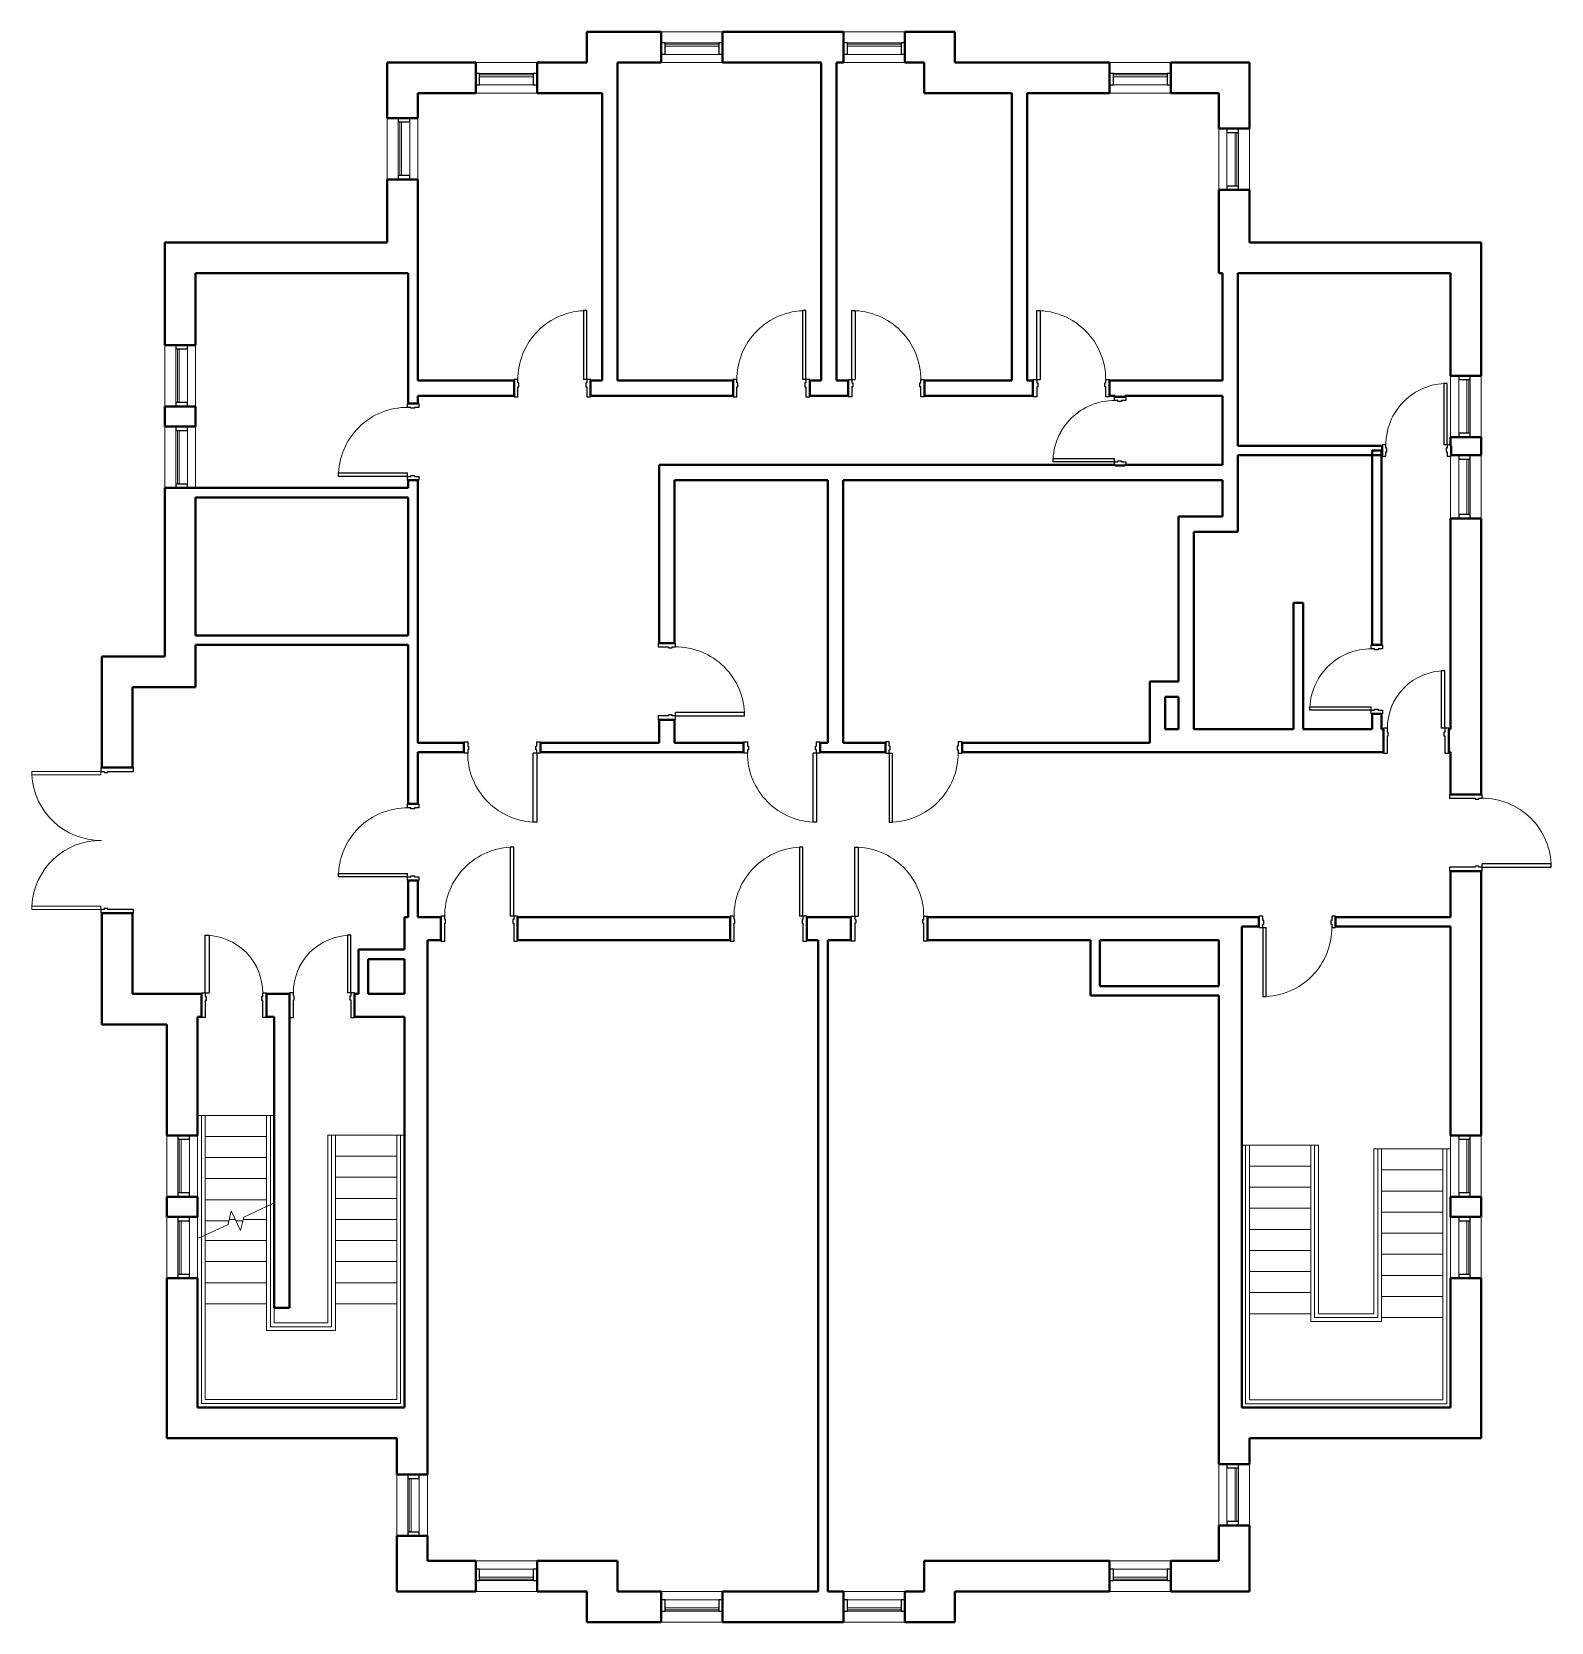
# Model space of a CAD drawing. Header units: inches. Extents: x 307 to 1100, y 44 to 874.
import ezdxf

# ---------------------------------------------------------------- set-up
doc = ezdxf.new("R2010")
doc.units = ezdxf.units.IN
doc.header["$MEASUREMENT"] = 0
for name, color, linetype, lineweight in [('A-DOOR', 31, 'Continuous', 15), ('A-DOOR-FRAM', 31, 'Continuous', 25), ('A-FLOR-HRAL', 11, 'Continuous', 9), ('A-GLAZ-CURT', 52, 'Continuous', 9), ('A-GLAZ-CWMG', 51, 'Continuous', 9), ('A-WALL', 113, 'Continuous', 15), ('I-WALL', 2, 'Continuous', 15), ('S-STRS', 31, 'Continuous', 9), ('S-STRS-MBND', 31, 'Continuous', 9)]:
    doc.layers.add(name, color=color, linetype=linetype, lineweight=lineweight)

# ---------------------------------------------------------------- blocks, each defined once
blk = doc.blocks.new('Door-Single_CE_ - HM Door-2_ HM Frame-5271134-LEVEL 1 Map Export')
at = {"layer": 'A-DOOR'}
for p, q in [((14.25, -35), (14.25, -3)), ((14.25, -3), (16, -3)), ((16, -3), (16, -35)), ((16, -35), (14.25, -35))]:
    blk.add_line(p, q, dxfattribs=at)
at = {"layer": 'A-DOOR', "lineweight": 25}
for p, q in [((14.25, -35), (14.25, -3)), ((16, -3), (14.25, -3)), ((16, -3), (16, -35)), ((16, -35), (14.25, -35))]:
    blk.add_line(p, q, dxfattribs=at)
at = {"layer": 'A-DOOR', "lineweight": 9}
for start in [179.46967, 179.46967, 179.5, 179.5]:
    blk.add_arc((16, -3), 32, start, 270, dxfattribs=at)
at = {"layer": 'A-DOOR-FRAM'}
for p, q in [((-18, 3), (-16, 3)), ((-18, -3), (-18, 3)), ((-16, 3), (-16, 0.75)), ((-16, 0.75), (-15.5, 0.75)), ((-15.5, 0.75), (-15.5, -1.25)), ((15.5, 0.75), (16, 0.75)), ((15.5, -1.25), (15.5, 0.75)), ((16, 3), (18, 3)), ((16, 0.75), (16, 3)), ((18, 3), (18, -3)), ((-16, -3), (-18, -3)), ((-16, -1.25), (-16, -3)), ((-15.5, -1.25), (-16, -1.25)), ((16, -1.25), (15.5, -1.25)), ((16, -3), (16, -1.25)), ((18, -3), (16, -3))]:
    blk.add_line(p, q, dxfattribs=at)
blk = doc.blocks.new('Door-Single_CE_ - HM Door-2_ HM Frame-5271136-LEVEL 1 Map Export')
at = {"layer": 'A-DOOR'}
for p, q in [((16, 35), (14.25, 35)), ((14.25, 35), (14.25, 3)), ((16, 3), (16, 35)), ((14.25, 3), (16, 3))]:
    blk.add_line(p, q, dxfattribs=at)
at = {"layer": 'A-DOOR', "lineweight": 25}
for p, q in [((16, 35), (14.25, 35)), ((14.25, 35), (14.25, 3)), ((16, 3), (16, 35)), ((16, 3), (14.25, 3))]:
    blk.add_line(p, q, dxfattribs=at)
at = {"layer": 'A-DOOR', "lineweight": 9}
for end in [180.5, 180.5, 180.53033, 180.53033]:
    blk.add_arc((16, 3), 32, 90, end, dxfattribs=at)
at = {"layer": 'A-DOOR-FRAM'}
for p, q in [((-16, 3), (-18, 3)), ((-18, 3), (-18, -3)), ((-16, 1.25), (-16, 3)), ((-15.5, 1.25), (-16, 1.25)), ((-15.5, -0.75), (-15.5, 1.25)), ((16, 1.25), (15.5, 1.25)), ((15.5, 1.25), (15.5, -0.75)), ((18, 3), (16, 3)), ((16, 3), (16, 1.25)), ((18, -3), (18, 3)), ((-18, -3), (-16, -3)), ((-16, -3), (-16, -0.75)), ((-16, -0.75), (-15.5, -0.75)), ((15.5, -0.75), (16, -0.75)), ((16, -0.75), (16, -3)), ((16, -3), (18, -3))]:
    blk.add_line(p, q, dxfattribs=at)
blk = doc.blocks.new('Door-Single_CE_ - HM Door-2_ HM Frame-5271140-LEVEL 1 Map Export')
at = {"layer": 'A-DOOR'}
for p, q in [((16.25, -40.5), (16.25, -4.5)), ((16.25, -4.5), (18, -4.5)), ((18, -4.5), (18, -40.5)), ((18, -40.5), (16.25, -40.5))]:
    blk.add_line(p, q, dxfattribs=at)
at = {"layer": 'A-DOOR', "lineweight": 25}
for p, q in [((16.25, -40.5), (16.25, -4.5)), ((18, -4.5), (16.25, -4.5)), ((18, -4.5), (18, -40.5)), ((18, -40.5), (16.25, -40.5))]:
    blk.add_line(p, q, dxfattribs=at)
at = {"layer": 'A-DOOR', "lineweight": 9}
blk.add_arc((18, -4.5), 36, 179.5, 270, dxfattribs=at)
blk.add_arc((18, -4.5), 36, 179.5, 270, dxfattribs=at)
blk.add_arc((18, -4.5), 36, 179.5, 270, dxfattribs=at)
blk.add_arc((18, -4.5), 36, 179.5, 270, dxfattribs=at)
at = {"layer": 'A-DOOR-FRAM'}
for p, q in [((-20, 4.5), (-18, 4.5)), ((-20, -4.5), (-20, 4.5)), ((-18, 4.5), (-18, -0.75)), ((18, 4.5), (20, 4.5)), ((18, -0.75), (18, 4.5)), ((20, 4.5), (20, -4.5)), ((-18, -4.5), (-20, -4.5)), ((-18, -0.75), (-17.5, -0.75)), ((-18, -2.75), (-18, -4.5)), ((-17.5, -2.75), (-18, -2.75)), ((-17.5, -0.75), (-17.5, -2.75)), ((17.5, -0.75), (18, -0.75)), ((17.5, -2.75), (17.5, -0.75)), ((18, -2.75), (17.5, -2.75)), ((18, -4.5), (18, -2.75)), ((20, -4.5), (18, -4.5))]:
    blk.add_line(p, q, dxfattribs=at)
blk = doc.blocks.new('Door-Single_CE_ - HM Door-2_ HM Frame-5271132-LEVEL 1 Map Export')
at = {"layer": 'A-DOOR'}
for p, q in [((18, 39), (16.25, 39)), ((16.25, 39), (16.25, 3)), ((18, 3), (18, 39)), ((16.25, 3), (18, 3))]:
    blk.add_line(p, q, dxfattribs=at)
at = {"layer": 'A-DOOR', "lineweight": 25}
for p, q in [((18, 39), (16.25, 39)), ((16.25, 39), (16.25, 3)), ((18, 3), (18, 39)), ((18, 3), (16.25, 3))]:
    blk.add_line(p, q, dxfattribs=at)
at = {"layer": 'A-DOOR', "lineweight": 9}
blk.add_arc((18, 3), 36, 90, 180.5, dxfattribs=at)
blk.add_arc((18, 3), 36, 90, 180.5, dxfattribs=at)
blk.add_arc((18, 3), 36, 90, 180.5, dxfattribs=at)
blk.add_arc((18, 3), 36, 90, 180.5, dxfattribs=at)
at = {"layer": 'A-DOOR-FRAM'}
for p, q in [((-18, 3), (-20, 3)), ((-20, 3), (-20, -3)), ((-18, 1.25), (-18, 3)), ((-17.5, 1.25), (-18, 1.25)), ((-17.5, -0.75), (-17.5, 1.25)), ((18, 1.25), (17.5, 1.25)), ((17.5, 1.25), (17.5, -0.75)), ((20, 3), (18, 3)), ((18, 3), (18, 1.25)), ((20, -3), (20, 3)), ((-20, -3), (-18, -3)), ((-18, -3), (-18, -0.75)), ((-18, -0.75), (-17.5, -0.75)), ((17.5, -0.75), (18, -0.75)), ((18, -0.75), (18, -3)), ((18, -3), (20, -3))]:
    blk.add_line(p, q, dxfattribs=at)
blk = doc.blocks.new('Door-Single_CE_ - HM Door-2_ HM Frame-5271130-LEVEL 1 Map Export')
at = {"layer": 'A-DOOR'}
for p, q in [((16.25, -39), (16.25, -3)), ((16.25, -3), (18, -3)), ((18, -3), (18, -39)), ((18, -39), (16.25, -39))]:
    blk.add_line(p, q, dxfattribs=at)
at = {"layer": 'A-DOOR', "lineweight": 25}
for p, q in [((16.25, -39), (16.25, -3)), ((18, -3), (16.25, -3)), ((18, -3), (18, -39)), ((18, -39), (16.25, -39))]:
    blk.add_line(p, q, dxfattribs=at)
at = {"layer": 'A-DOOR', "lineweight": 9}
blk.add_arc((18, -3), 36, 179.5, 270, dxfattribs=at)
blk.add_arc((18, -3), 36, 179.5, 270, dxfattribs=at)
blk.add_arc((18, -3), 36, 179.5, 270, dxfattribs=at)
blk.add_arc((18, -3), 36, 179.5, 270, dxfattribs=at)
at = {"layer": 'A-DOOR-FRAM'}
for p, q in [((-20, 3), (-18, 3)), ((-20, -3), (-20, 3)), ((-18, 3), (-18, 0.75)), ((-18, 0.75), (-17.5, 0.75)), ((-17.5, 0.75), (-17.5, -1.25)), ((17.5, 0.75), (18, 0.75)), ((17.5, -1.25), (17.5, 0.75)), ((18, 3), (20, 3)), ((18, 0.75), (18, 3)), ((20, 3), (20, -3)), ((-18, -3), (-20, -3)), ((-18, -1.25), (-18, -3)), ((-17.5, -1.25), (-18, -1.25)), ((18, -1.25), (17.5, -1.25)), ((18, -3), (18, -1.25)), ((20, -3), (18, -3))]:
    blk.add_line(p, q, dxfattribs=at)
blk = doc.blocks.new('Door-Single_CE_ - HM Door-2_ HM Frame-5271133-LEVEL 1 Map Export')
at = {"layer": 'A-DOOR'}
for p, q in [((18, 40.5), (16.25, 40.5)), ((16.25, 40.5), (16.25, 4.5)), ((18, 4.5), (18, 40.5)), ((16.25, 4.5), (18, 4.5))]:
    blk.add_line(p, q, dxfattribs=at)
at = {"layer": 'A-DOOR', "lineweight": 25}
for p, q in [((18, 40.5), (16.25, 40.5)), ((16.25, 40.5), (16.25, 4.5)), ((18, 4.5), (18, 40.5)), ((18, 4.5), (16.25, 4.5))]:
    blk.add_line(p, q, dxfattribs=at)
at = {"layer": 'A-DOOR', "lineweight": 9}
blk.add_arc((18, 4.5), 36, 90, 180.5, dxfattribs=at)
blk.add_arc((18, 4.5), 36, 90, 180.5, dxfattribs=at)
blk.add_arc((18, 4.5), 36, 90, 180.5, dxfattribs=at)
blk.add_arc((18, 4.5), 36, 90, 180.5, dxfattribs=at)
at = {"layer": 'A-DOOR-FRAM'}
for p, q in [((-18, 4.5), (-20, 4.5)), ((-20, 4.5), (-20, -4.5)), ((-18, 2.75), (-18, 4.5)), ((-17.5, 2.75), (-18, 2.75)), ((-18, -4.5), (-18, 0.75)), ((-18, 0.75), (-17.5, 0.75)), ((-17.5, 0.75), (-17.5, 2.75)), ((18, 2.75), (17.5, 2.75)), ((17.5, 2.75), (17.5, 0.75)), ((17.5, 0.75), (18, 0.75)), ((20, 4.5), (18, 4.5)), ((18, 4.5), (18, 2.75)), ((18, 0.75), (18, -4.5)), ((20, -4.5), (20, 4.5)), ((-20, -4.5), (-18, -4.5)), ((18, -4.5), (20, -4.5))]:
    blk.add_line(p, q, dxfattribs=at)
blk = doc.blocks.new('Door-Single_CE_ - HM Door-2_ HM Frame-5271138-LEVEL 1 Map Export')
at = {"layer": 'A-DOOR'}
for p, q in [((15, 36.5), (13.25, 36.5)), ((13.25, 36.5), (13.25, 6.5)), ((15, 6.5), (15, 36.5)), ((13.25, 6.5), (15, 6.5))]:
    blk.add_line(p, q, dxfattribs=at)
at = {"layer": 'A-DOOR', "lineweight": 25}
for p, q in [((15, 36.5), (13.25, 36.5)), ((13.25, 36.5), (13.25, 6.5)), ((15, 6.5), (15, 36.5)), ((15, 6.5), (13.25, 6.5))]:
    blk.add_line(p, q, dxfattribs=at)
at = {"layer": 'A-DOOR', "lineweight": 9}
for end in [180.5, 180.5, 180.54772, 180.54772]:
    blk.add_arc((15, 6.5), 30, 90, end, dxfattribs=at)
at = {"layer": 'A-DOOR-FRAM'}
for p, q in [((-15, 6.5), (-17, 6.5)), ((-17, 6.5), (-17, -6.5)), ((-15, 4.75), (-15, 6.5)), ((-14.5, 4.75), (-15, 4.75)), ((-15, -6.5), (-15, 2.75)), ((-15, 2.75), (-14.5, 2.75)), ((-14.5, 2.75), (-14.5, 4.75)), ((15, 4.75), (14.5, 4.75)), ((14.5, 4.75), (14.5, 2.75)), ((14.5, 2.75), (15, 2.75)), ((17, 6.5), (15, 6.5)), ((15, 6.5), (15, 4.75)), ((15, 2.75), (15, -6.5)), ((17, -6.5), (17, 6.5)), ((-17, -6.5), (-15, -6.5)), ((15, -6.5), (17, -6.5))]:
    blk.add_line(p, q, dxfattribs=at)
blk = doc.blocks.new('Door-Single_CE_ - HM Door-2_ HM Frame-5271131-LEVEL 1 Map Export')
at = {"layer": 'A-DOOR'}
for p, q in [((18, 44.5), (16.25, 44.5)), ((16.25, 44.5), (16.25, 8.5)), ((18, 8.5), (18, 44.5)), ((16.25, 8.5), (18, 8.5))]:
    blk.add_line(p, q, dxfattribs=at)
at = {"layer": 'A-DOOR', "lineweight": 25}
for p, q in [((18, 44.5), (16.25, 44.5)), ((16.25, 44.5), (16.25, 8.5)), ((18, 8.5), (18, 44.5)), ((18, 8.5), (16.25, 8.5))]:
    blk.add_line(p, q, dxfattribs=at)
at = {"layer": 'A-DOOR', "lineweight": 9}
blk.add_arc((18, 8.5), 36, 90, 180.5, dxfattribs=at)
blk.add_arc((18, 8.5), 36, 90, 180.5, dxfattribs=at)
blk.add_arc((18, 8.5), 36, 90, 180.5, dxfattribs=at)
blk.add_arc((18, 8.5), 36, 90, 180.5, dxfattribs=at)
at = {"layer": 'A-DOOR-FRAM'}
for p, q in [((-18, 8.5), (-20, 8.5)), ((-20, 8.5), (-20, -8.5)), ((-18, 6.75), (-18, 8.5)), ((20, 8.5), (18, 8.5)), ((18, 8.5), (18, 6.75)), ((20, -8.5), (20, 8.5)), ((-17.5, 6.75), (-18, 6.75)), ((-18, -8.5), (-18, 4.75)), ((-18, 4.75), (-17.5, 4.75)), ((-17.5, 4.75), (-17.5, 6.75)), ((18, 6.75), (17.5, 6.75)), ((17.5, 6.75), (17.5, 4.75)), ((17.5, 4.75), (18, 4.75)), ((18, 4.75), (18, -8.5)), ((-20, -8.5), (-18, -8.5)), ((18, -8.5), (20, -8.5))]:
    blk.add_line(p, q, dxfattribs=at)
blk = doc.blocks.new('Door-Double_CE_ - WD Door-2_ HM Frame-5162387-LEVEL 1 Map Export')
at = {"layer": 'A-DOOR'}
for p, q in [((-34.25, 44.5), (-36, 44.5)), ((-36, 44.5), (-36, 8.5)), ((-34.25, 8.5), (-34.25, 44.5)), ((36, 44.5), (34.25, 44.5)), ((34.25, 44.5), (34.25, 8.5)), ((36, 8.5), (36, 44.5)), ((-36, 8.5), (-34.25, 8.5)), ((34.25, 8.5), (36, 8.5))]:
    blk.add_line(p, q, dxfattribs=at)
at = {"layer": 'A-DOOR', "lineweight": 9}
for centre, start, end in [((-36, 8.5), 359.5, 87.20673), ((36, 8.5), 92.78435, 180.5)]:
    blk.add_arc(centre, 36, start, end, dxfattribs=at)
at = {"layer": 'A-DOOR-FRAM'}
for p, q in [((-36, 8.5), (-38, 8.5)), ((-38, 8.5), (-38, -8.5)), ((-36, 6.75), (-36, 8.5)), ((38, 8.5), (36, 8.5)), ((36, 8.5), (36, 6.75)), ((38, -8.5), (38, 8.5)), ((-35.5, 6.75), (-36, 6.75)), ((-36, -8.5), (-36, 4.75)), ((-36, 4.75), (-35.5, 4.75)), ((-35.5, 4.75), (-35.5, 6.75)), ((36, 6.75), (35.5, 6.75)), ((35.5, 6.75), (35.5, 4.75)), ((35.5, 4.75), (36, 4.75)), ((36, 4.75), (36, -8.5)), ((-38, -8.5), (-36, -8.5)), ((36, -8.5), (38, -8.5))]:
    blk.add_line(p, q, dxfattribs=at)
blk = doc.blocks.new('Railing - Railing-5168331-LEVEL 1 Map Export')
at = {"layer": 'A-FLOR-HRAL'}
for p, q in [((940.17, 293.34), (942.17, 293.34)), ((940.17, 293.34), (940.17, 205.34)), ((942.17, 293.34), (942.17, 205.34)), ((1043.17, 291.34), (1045.17, 291.34)), ((1043.17, 203.34), (1043.17, 291.34)), ((1045.17, 203.34), (1045.17, 291.34)), ((940.17, 205.34), (940.17, 158.34)), ((942.17, 205.34), (942.17, 160.34)), ((1043.17, 160.34), (1043.17, 203.34)), ((1045.17, 158.34), (1045.17, 203.34)), ((940.17, 158.34), (1045.17, 158.34)), ((942.17, 160.34), (1043.17, 160.34))]:
    blk.add_line(p, q, dxfattribs=at)
blk = doc.blocks.new('Railing - Railing-5168335-LEVEL 1 Map Export')
at = {"layer": 'A-FLOR-HRAL'}
for p, q in [((974.17, 293.34), (976.17, 293.34)), ((974.17, 293.34), (974.17, 205.34)), ((976.17, 293.34), (976.17, 205.34)), ((1009.17, 291.34), (1011.17, 291.34)), ((1009.17, 203.34), (1009.17, 291.34)), ((1011.17, 201.34), (1011.17, 291.34)), ((974.17, 205.34), (974.17, 201.34)), ((974.17, 201.34), (1011.17, 201.34)), ((976.17, 205.34), (976.17, 203.34)), ((976.17, 203.34), (1009.17, 203.34))]:
    blk.add_line(p, q, dxfattribs=at)
blk = doc.blocks.new('Door-Single_CE_ - WD Door-2_ HM Frame-5271113-LEVEL 1 Map Export')
at = {"layer": 'A-DOOR'}
for p, q in [((15, 36.5), (13, 36.5)), ((13, 36.5), (13, 6.5)), ((15, 6.5), (15, 36.5)), ((13, 6.5), (15, 6.5))]:
    blk.add_line(p, q, dxfattribs=at)
at = {"layer": 'A-DOOR', "lineweight": 25}
for p, q in [((15, 36.5), (13, 36.5)), ((13, 36.5), (13, 6.5)), ((15, 6.5), (15, 36.5)), ((15, 6.5), (13, 6.5))]:
    blk.add_line(p, q, dxfattribs=at)
at = {"layer": 'A-DOOR', "lineweight": 9}
for end in [180.5, 180.5, 180.54772, 180.54772]:
    blk.add_arc((15, 6.5), 30, 90, end, dxfattribs=at)
at = {"layer": 'A-DOOR-FRAM'}
for p, q in [((-15, 6.5), (-17, 6.5)), ((-17, 6.5), (-17, -6.5)), ((-15, 4.5), (-15, 6.5)), ((-14.5, 4.5), (-15, 4.5)), ((-15, -6.5), (-15, 2.5)), ((-15, 2.5), (-14.5, 2.5)), ((-14.5, 2.5), (-14.5, 4.5)), ((15, 4.5), (14.5, 4.5)), ((14.5, 4.5), (14.5, 2.5)), ((14.5, 2.5), (15, 2.5)), ((17, 6.5), (15, 6.5)), ((15, 6.5), (15, 4.5)), ((15, 2.5), (15, -6.5)), ((17, -6.5), (17, 6.5)), ((-17, -6.5), (-15, -6.5)), ((15, -6.5), (17, -6.5))]:
    blk.add_line(p, q, dxfattribs=at)
blk = doc.blocks.new('Railing - Railing-5168931-LEVEL 1 Map Export')
at = {"layer": 'A-FLOR-HRAL'}
for p, q in [((395.17, 308.84), (397.17, 308.84)), ((395.17, 308.84), (395.17, 245.45)), ((397.17, 308.84), (397.17, 246.38)), ((395.17, 245.45), (397.17, 246.38))]:
    blk.add_line(p, q, dxfattribs=at)
blk = doc.blocks.new('Railing - Railing-5168935-LEVEL 1 Map Export')
at = {"layer": 'A-FLOR-HRAL'}
for p, q in [((429.17, 308.84), (431.17, 308.84)), ((429.17, 308.84), (429.17, 261.3)), ((431.17, 308.84), (431.17, 262.23)), ((429.17, 261.3), (431.17, 262.23))]:
    blk.add_line(p, q, dxfattribs=at)
blk = doc.blocks.new('Railing - Railing-5169128-LEVEL 1 Map Export')
at = {"layer": 'A-FLOR-HRAL'}
for p, q in [((497.17, 298.51), (499.17, 298.51)), ((497.17, 210.51), (497.17, 298.51)), ((499.17, 210.51), (499.17, 298.51)), ((395.17, 245.45), (395.17, 210.51)), ((397.17, 246.38), (397.17, 210.51)), ((395.17, 210.51), (395.17, 158.51)), ((397.17, 210.51), (397.17, 160.51)), ((497.17, 160.51), (497.17, 210.51)), ((499.17, 158.51), (499.17, 210.51)), ((395.17, 158.51), (499.17, 158.51)), ((397.17, 160.51), (497.17, 160.51))]:
    blk.add_line(p, q, dxfattribs=at)
blk = doc.blocks.new('Railing - Railing-5169132-LEVEL 1 Map Export')
at = {"layer": 'A-FLOR-HRAL'}
for p, q in [((463.17, 298.51), (465.17, 298.51)), ((463.17, 210.51), (463.17, 298.51)), ((465.17, 210.51), (465.17, 298.51)), ((429.17, 261.3), (429.17, 210.51)), ((431.17, 262.23), (431.17, 210.51)), ((429.17, 210.51), (429.17, 196.51)), ((431.17, 210.51), (431.17, 198.51)), ((463.17, 198.51), (463.17, 210.51)), ((465.17, 196.51), (465.17, 210.51)), ((429.17, 196.51), (465.17, 196.51)), ((431.17, 198.51), (463.17, 198.51))]:
    blk.add_line(p, q, dxfattribs=at)
blk = doc.blocks.new('Door-Single_CE_ - WD Door-2_ HM Frame-5271107-LEVEL 1 Map Export')
at = {"layer": 'A-DOOR'}
for p, q in [((13, -36.5), (13, -6.5)), ((13, -6.5), (15, -6.5)), ((15, -6.5), (15, -36.5)), ((15, -36.5), (13, -36.5))]:
    blk.add_line(p, q, dxfattribs=at)
at = {"layer": 'A-DOOR', "lineweight": 25}
for p, q in [((13, -36.5), (13, -6.5)), ((15, -6.5), (13, -6.5)), ((15, -6.5), (15, -36.5)), ((15, -36.5), (13, -36.5))]:
    blk.add_line(p, q, dxfattribs=at)
at = {"layer": 'A-DOOR', "lineweight": 9}
for start in [179.45228, 179.45228, 179.5, 179.5]:
    blk.add_arc((15, -6.5), 30, start, 270, dxfattribs=at)
at = {"layer": 'A-DOOR-FRAM'}
for p, q in [((-17, 6.5), (-15, 6.5)), ((-17, -6.5), (-17, 6.5)), ((-15, 6.5), (-15, -2.5)), ((15, 6.5), (17, 6.5)), ((15, -2.5), (15, 6.5)), ((17, 6.5), (17, -6.5)), ((-15, -6.5), (-17, -6.5)), ((-15, -2.5), (-14.5, -2.5)), ((-15, -4.5), (-15, -6.5)), ((-14.5, -4.5), (-15, -4.5)), ((-14.5, -2.5), (-14.5, -4.5)), ((14.5, -2.5), (15, -2.5)), ((14.5, -4.5), (14.5, -2.5)), ((15, -4.5), (14.5, -4.5)), ((15, -6.5), (15, -4.5)), ((17, -6.5), (15, -6.5))]:
    blk.add_line(p, q, dxfattribs=at)
blk = doc.blocks.new('System Panel - zGlazed-5173075-LEVEL 1 Map Export')
at = {"layer": 'A-GLAZ-CURT', "lineweight": 15}
for p, q in [((14, 1.5), (-14, 1.5)), ((-14, 1.5), (-14, 0.5)), ((-14, 0.5), (14, 0.5)), ((14, 0.5), (14, 1.5))]:
    blk.add_line(p, q, dxfattribs=at)
blk = doc.blocks.new('Rectangular Mullion - 6_ x 2_ Rectangular_CE_-5173074-LEVEL 1 Map Export')
at = {"layer": 'A-GLAZ-CWMG'}
for p, q in [((382.92, 253.84), (382.92, 225.84)), ((388.92, 253.84), (388.92, 225.84))]:
    blk.add_line(p, q, dxfattribs=at)
blk = doc.blocks.new('Rectangular Mullion - 6_ x 2_ Rectangular_CE_-5173056-LEVEL 1 Map Export')
at = {"layer": 'A-GLAZ-CWMG', "lineweight": 25}
for p, q in [((-2, 3.75), (0, 3.75)), ((-2, -2.25), (-2, 3.75)), ((0, 3.75), (0, -2.25)), ((0, -2.25), (-2, -2.25))]:
    blk.add_line(p, q, dxfattribs=at)
blk = doc.blocks.new('Rectangular Mullion - 6_ x 2_ Rectangular_CE_-5173057-LEVEL 1 Map Export')
at = {"layer": 'A-GLAZ-CWMG', "lineweight": 25}
for p, q in [((0, 3.75), (-2, 3.75)), ((-2, 3.75), (-2, -2.25)), ((0, -2.25), (0, 3.75)), ((-2, -2.25), (0, -2.25))]:
    blk.add_line(p, q, dxfattribs=at)
blk = doc.blocks.new('System Panel - zGlazed-5173169-LEVEL 1 Map Export')
at = {"layer": 'A-GLAZ-CURT', "lineweight": 15}
for p, q in [((14, -0.5), (-14, -0.5)), ((-14, -0.5), (-14, -1.5)), ((-14, -1.5), (14, -1.5)), ((14, -1.5), (14, -0.5))]:
    blk.add_line(p, q, dxfattribs=at)
blk = doc.blocks.new('Rectangular Mullion - 6_ x 2_ Rectangular_CE_-5173167-LEVEL 1 Map Export')
at = {"layer": 'A-GLAZ-CWMG'}
for p, q in [((502.92, 91.34), (502.92, 119.34)), ((508.92, 91.34), (508.92, 119.34))]:
    blk.add_line(p, q, dxfattribs=at)
blk = doc.blocks.new('Rectangular Mullion - 6_ x 2_ Rectangular_CE_-5173170-LEVEL 1 Map Export')
at = {"layer": 'A-GLAZ-CWMG', "lineweight": 25}
for p, q in [((-2, 2.25), (0, 2.25)), ((-2, -3.75), (-2, 2.25)), ((0, 2.25), (0, -3.75)), ((0, -3.75), (-2, -3.75))]:
    blk.add_line(p, q, dxfattribs=at)
blk = doc.blocks.new('Rectangular Mullion - 6_ x 2_ Rectangular_CE_-5173171-LEVEL 1 Map Export')
at = {"layer": 'A-GLAZ-CWMG', "lineweight": 25}
for p, q in [((0, 2.25), (-2, 2.25)), ((-2, 2.25), (-2, -3.75)), ((0, -3.75), (0, 2.25)), ((-2, -3.75), (0, -3.75))]:
    blk.add_line(p, q, dxfattribs=at)
blk = doc.blocks.new('Rectangular Mullion - 6_ x 2_ Rectangular_CE_-5174039-LEVEL 1 Map Export')
at = {"layer": 'A-GLAZ-CWMG'}
for p, q in [((1051.42, 253.84), (1051.42, 225.84)), ((1057.42, 253.84), (1057.42, 225.84))]:
    blk.add_line(p, q, dxfattribs=at)
blk = doc.blocks.new('Rectangular Mullion - 6_ x 2_ Rectangular_CE_-5174040-LEVEL 1 Map Export')
at = {"layer": 'A-GLAZ-CWMG', "lineweight": 25}
for p, q in [((-2, 2.25), (0, 2.25)), ((-2, -3.75), (-2, 2.25)), ((0, 2.25), (0, -3.75)), ((0, -3.75), (-2, -3.75))]:
    blk.add_line(p, q, dxfattribs=at)
blk = doc.blocks.new('Rectangular Mullion - 6_ x 2_ Rectangular_CE_-5174041-LEVEL 1 Map Export')
at = {"layer": 'A-GLAZ-CWMG', "lineweight": 25}
for p, q in [((0, 2.25), (-2, 2.25)), ((-2, 2.25), (-2, -3.75)), ((0, -3.75), (0, 2.25)), ((-2, -3.75), (0, -3.75))]:
    blk.add_line(p, q, dxfattribs=at)
blk = doc.blocks.new('System Panel - zGlazed-5174211-LEVEL 1 Map Export')
at = {"layer": 'A-GLAZ-CURT', "lineweight": 15}
for p, q in [((14.5, 1.5), (-14.5, 1.5)), ((-14.5, 1.5), (-14.5, 0.5)), ((-14.5, 0.5), (14.5, 0.5)), ((14.5, 0.5), (14.5, 1.5))]:
    blk.add_line(p, q, dxfattribs=at)
blk = doc.blocks.new('Rectangular Mullion - 6_ x 2_ Rectangular_CE_-5174210-LEVEL 1 Map Export')
at = {"layer": 'A-GLAZ-CWMG'}
for p, q in [((1051.42, 622.34), (1051.42, 651.34)), ((1057.42, 622.34), (1057.42, 651.34))]:
    blk.add_line(p, q, dxfattribs=at)
blk = doc.blocks.new('Rectangular Mullion - 6_ x 2_ Rectangular_CE_-5174307-LEVEL 1 Map Export')
at = {"layer": 'A-GLAZ-CWMG'}
for p, q in [((497.92, 827.34), (497.92, 799.34)), ((503.92, 827.34), (503.92, 799.34))]:
    blk.add_line(p, q, dxfattribs=at)
blk = doc.blocks.new('Rectangular Mullion - 6_ x 2_ Rectangular_CE_-5174308-LEVEL 1 Map Export')
at = {"layer": 'A-GLAZ-CWMG', "lineweight": 25}
for p, q in [((-2, 3.75), (0, 3.75)), ((-2, -2.25), (-2, 3.75)), ((0, 3.75), (0, -2.25)), ((0, -2.25), (-2, -2.25))]:
    blk.add_line(p, q, dxfattribs=at)
blk = doc.blocks.new('Rectangular Mullion - 6_ x 2_ Rectangular_CE_-5174309-LEVEL 1 Map Export')
at = {"layer": 'A-GLAZ-CWMG', "lineweight": 25}
for p, q in [((0, 3.75), (-2, 3.75)), ((-2, 3.75), (-2, -2.25)), ((0, -2.25), (0, 3.75)), ((-2, -2.25), (0, -2.25))]:
    blk.add_line(p, q, dxfattribs=at)
blk = doc.blocks.new('Door-Single_CE_ - HM Door-2_ HM Frame-5271128-LEVEL 1 Map Export')
at = {"layer": 'A-DOOR'}
for p, q in [((18, 42.5), (16.25, 42.5)), ((16.25, 42.5), (16.25, 6.5)), ((18, 6.5), (18, 42.5)), ((16.25, 6.5), (18, 6.5))]:
    blk.add_line(p, q, dxfattribs=at)
at = {"layer": 'A-DOOR', "lineweight": 25}
for p, q in [((18, 42.5), (16.25, 42.5)), ((16.25, 42.5), (16.25, 6.5)), ((18, 6.5), (18, 42.5)), ((18, 6.5), (16.25, 6.5))]:
    blk.add_line(p, q, dxfattribs=at)
at = {"layer": 'A-DOOR', "lineweight": 9}
blk.add_arc((18, 6.5), 36, 90, 180.5, dxfattribs=at)
blk.add_arc((18, 6.5), 36, 90, 180.5, dxfattribs=at)
blk.add_arc((18, 6.5), 36, 90, 180.5, dxfattribs=at)
blk.add_arc((18, 6.5), 36, 90, 180.5, dxfattribs=at)
at = {"layer": 'A-DOOR-FRAM'}
for p, q in [((-18, 6.5), (-20, 6.5)), ((-20, 6.5), (-20, -6.5)), ((-18, 4.75), (-18, 6.5)), ((-17.5, 4.75), (-18, 4.75)), ((-18, -6.5), (-18, 2.75)), ((-18, 2.75), (-17.5, 2.75)), ((-17.5, 2.75), (-17.5, 4.75)), ((18, 4.75), (17.5, 4.75)), ((17.5, 4.75), (17.5, 2.75)), ((17.5, 2.75), (18, 2.75)), ((20, 6.5), (18, 6.5)), ((18, 6.5), (18, 4.75)), ((18, 2.75), (18, -6.5)), ((20, -6.5), (20, 6.5)), ((-20, -6.5), (-18, -6.5)), ((18, -6.5), (20, -6.5))]:
    blk.add_line(p, q, dxfattribs=at)
blk = doc.blocks.new('Door-Single_CE_ - HM Door-2_ HM Frame-5271129-LEVEL 1 Map Export')
at = {"layer": 'A-DOOR'}
for p, q in [((16.25, -42.5), (16.25, -6.5)), ((16.25, -6.5), (18, -6.5)), ((18, -6.5), (18, -42.5)), ((18, -42.5), (16.25, -42.5))]:
    blk.add_line(p, q, dxfattribs=at)
at = {"layer": 'A-DOOR', "lineweight": 25}
for p, q in [((16.25, -42.5), (16.25, -6.5)), ((18, -6.5), (16.25, -6.5)), ((18, -6.5), (18, -42.5)), ((18, -42.5), (16.25, -42.5))]:
    blk.add_line(p, q, dxfattribs=at)
at = {"layer": 'A-DOOR', "lineweight": 9}
blk.add_arc((18, -6.5), 36, 179.5, 270, dxfattribs=at)
blk.add_arc((18, -6.5), 36, 179.5, 270, dxfattribs=at)
blk.add_arc((18, -6.5), 36, 179.5, 270, dxfattribs=at)
blk.add_arc((18, -6.5), 36, 179.5, 270, dxfattribs=at)
at = {"layer": 'A-DOOR-FRAM'}
for p, q in [((-20, 6.5), (-18, 6.5)), ((-20, -6.5), (-20, 6.5)), ((-18, 6.5), (-18, -2.75)), ((18, 6.5), (20, 6.5)), ((18, -2.75), (18, 6.5)), ((20, 6.5), (20, -6.5)), ((-18, -6.5), (-20, -6.5)), ((-18, -2.75), (-17.5, -2.75)), ((-18, -4.75), (-18, -6.5)), ((-17.5, -4.75), (-18, -4.75)), ((-17.5, -2.75), (-17.5, -4.75)), ((17.5, -2.75), (18, -2.75)), ((17.5, -4.75), (17.5, -2.75)), ((18, -4.75), (17.5, -4.75)), ((18, -6.5), (18, -4.75)), ((20, -6.5), (18, -6.5))]:
    blk.add_line(p, q, dxfattribs=at)

msp = doc.modelspace()

# ---------------------------------------------------------------- linework, layer by layer
at = {"layer": 'A-WALL', "lineweight": 40}
for p, q in [((596.35, 874.34), (596.35, 858.34)), ((635.17, 874.34), (596.35, 874.34)), ((635.17, 858.34), (635.17, 874.34)), ((730.35, 874.34), (667.17, 874.34)), ((667.17, 874.34), (667.17, 858.34)), ((730.35, 858.34), (730.35, 874.34)), ((762.35, 874.34), (762.35, 858.34)), ((788.35, 874.34), (762.35, 874.34)), ((788.35, 858.34), (788.35, 874.34)), ((538.35, 858.34), (492.17, 858.34)), ((492.17, 858.34), (492.17, 829.34)), ((538.35, 842.34), (538.35, 858.34)), ((596.35, 858.34), (570.35, 858.34)), ((570.35, 858.34), (570.35, 842.34)), ((612.35, 692.34), (612.35, 858.34)), ((612.35, 858.34), (635.17, 858.34)), ((667.17, 858.34), (718.67, 858.34)), ((718.67, 858.34), (718.67, 692.34)), ((726.67, 692.34), (726.67, 858.34)), ((726.67, 858.34), (730.35, 858.34)), ((762.35, 858.34), (772.35, 858.34)), ((772.35, 858.34), (772.35, 842.34)), ((869.17, 858.34), (788.35, 858.34)), ((869.17, 842.34), (869.17, 858.34)), ((942.17, 858.34), (901.17, 858.34)), ((901.17, 858.34), (901.17, 842.34)), ((942.17, 823.84), (942.17, 858.34)), ((508.17, 829.34), (508.17, 842.34)), ((508.17, 842.34), (538.35, 842.34)), ((570.35, 842.34), (604.35, 842.34)), ((604.35, 842.34), (604.35, 692.34)), ((772.35, 842.34), (818.17, 842.34)), ((818.17, 842.34), (818.17, 692.34)), ((826.17, 842.34), (869.17, 842.34)), ((826.17, 692.34), (826.17, 842.34)), ((901.17, 842.34), (926.17, 842.34)), ((926.17, 842.34), (926.17, 823.84)), ((492.17, 829.34), (508.17, 829.34)), ((926.17, 823.84), (942.17, 823.84)), ((492.17, 797.34), (492.17, 764.34)), ((508.17, 797.34), (492.17, 797.34)), ((508.17, 748.34), (508.17, 797.34)), ((942.17, 791.84), (926.17, 791.84)), ((926.17, 791.84), (926.17, 748.34)), ((942.17, 764.34), (942.17, 791.84)), ((492.17, 764.34), (376.17, 764.34)), ((376.17, 764.34), (376.17, 710.83)), ((1063.17, 764.34), (942.17, 764.34)), ((1063.17, 694.83), (1063.17, 764.34)), ((392.17, 748.34), (503.17, 748.34)), ((392.17, 710.83), (392.17, 748.34)), ((926.17, 748.34), (928.17, 748.34)), ((928.17, 748.34), (928.17, 692.34)), ((936.17, 748.34), (1047.17, 748.34)), ((936.17, 658.34), (936.17, 748.34)), ((1047.17, 748.34), (1047.17, 694.83)), ((376.17, 710.83), (392.17, 710.83)), ((558.35, 692.34), (508.17, 692.34)), ((558.35, 684.34), (558.35, 692.34)), ((604.35, 692.34), (598.35, 692.34)), ((598.35, 692.34), (598.35, 684.34)), ((672.67, 692.34), (612.35, 692.34)), ((672.67, 684.34), (672.67, 692.34)), ((718.67, 692.34), (712.67, 692.34)), ((712.67, 692.34), (712.67, 684.34)), ((732.67, 692.34), (726.67, 692.34)), ((732.67, 684.34), (732.67, 692.34)), ((818.17, 692.34), (772.67, 692.34)), ((772.67, 692.34), (772.67, 684.34)), ((829.17, 692.34), (826.17, 692.34)), ((829.17, 684.34), (829.17, 692.34)), ((928.17, 692.34), (869.17, 692.34)), ((869.17, 692.34), (869.17, 684.34)), ((1047.17, 694.83), (1063.17, 694.83)), ((508.17, 684.34), (558.35, 684.34)), ((598.35, 684.34), (672.67, 684.34)), ((712.67, 684.34), (732.67, 684.34)), ((772.67, 684.34), (829.17, 684.34)), ((869.17, 684.34), (872.17, 684.34)), ((877.17, 684.34), (928.17, 684.34)), ((928.17, 684.34), (928.17, 648.34)), ((376.17, 678.83), (376.17, 668.34)), ((392.17, 678.83), (376.17, 678.83)), ((392.17, 668.34), (392.17, 678.83)), ((376.17, 668.34), (392.17, 668.34)), ((1047.17, 662.83), (1047.17, 658.34)), ((1063.17, 662.83), (1047.17, 662.83)), ((1047.17, 658.34), (1047.41, 658.34)), ((1047.41, 658.34), (1047.41, 653.34)), ((1063.17, 653.34), (1063.17, 662.83)), ((872.17, 648.34), (634.17, 648.34)), ((634.17, 648.34), (634.17, 555.34)), ((872.17, 647.92), (872.17, 648.34)), ((877.17, 647.92), (872.17, 647.92)), ((928.17, 648.34), (877.17, 648.34)), ((877.17, 648.34), (877.17, 647.92)), ((936.17, 613.34), (936.17, 653.34)), ((1047.41, 653.34), (1063.17, 653.34)), ((642.17, 640.34), (722.17, 640.34)), ((642.17, 555.34), (642.17, 640.34)), ((722.17, 640.34), (722.17, 503.34)), ((730.17, 640.34), (928.17, 640.34)), ((730.17, 503.34), (730.17, 640.34)), ((928.17, 640.34), (928.17, 621.34)), ((376.17, 636.34), (376.17, 548.34)), ((392.17, 636.34), (376.17, 636.34)), ((392.17, 559.34), (392.17, 631.34)), ((928.17, 621.34), (905.17, 621.34)), ((905.17, 621.34), (905.17, 535.34)), ((1047.17, 620.34), (1047.17, 510.34)), ((1063.17, 620.34), (1047.17, 620.34)), ((1063.17, 476.34), (1063.17, 620.34)), ((913.17, 613.34), (936.17, 613.34)), ((913.17, 510.34), (913.17, 613.34)), ((376.17, 548.34), (343.17, 548.34)), ((343.17, 548.34), (343.17, 490.34)), ((392.17, 532.34), (392.17, 554.34)), ((634.17, 555.34), (642.17, 555.34)), ((359.17, 532.34), (392.17, 532.34)), ((359.17, 490.34), (359.17, 532.34)), ((905.17, 535.34), (890.17, 535.34)), ((890.17, 535.34), (890.17, 503.34)), ((898.17, 527.34), (905.17, 527.34)), ((898.17, 510.34), (898.17, 527.34)), ((905.17, 527.34), (905.17, 510.34)), ((634.17, 515.34), (634.17, 503.34)), ((642.17, 515.34), (634.17, 515.34)), ((642.17, 503.34), (642.17, 515.34)), ((905.17, 510.34), (898.17, 510.34)), ((965.17, 510.34), (913.17, 510.34)), ((1006.17, 510.34), (970.17, 510.34)), ((1012.17, 510.34), (1011.17, 510.34)), ((1012.17, 498.34), (1012.17, 510.34)), ((1047.17, 510.34), (1046.17, 510.34)), ((1046.17, 510.34), (1046.17, 498.34)), ((890.17, 498.34), (1012.17, 498.34)), ((1046.17, 498.34), (1047.17, 498.34)), ((1047.17, 498.34), (1047.17, 476.34)), ((343.17, 490.34), (359.17, 490.34)), ((1047.17, 476.34), (1063.17, 476.34)), ((1047.17, 436.34), (1047.17, 412.34)), ((1063.17, 436.34), (1047.17, 436.34)), ((1063.17, 298.34), (1063.17, 436.34)), ((343.17, 414.34), (343.17, 356.34)), ((359.17, 414.34), (343.17, 414.34)), ((359.17, 372.34), (359.17, 414.34)), ((501.17, 412.34), (501.17, 395.34)), ((503.17, 412.34), (501.17, 412.34)), ((520.17, 412.34), (508.17, 412.34)), ((520.17, 400.34), (520.17, 412.34)), ((671.17, 412.34), (560.17, 412.34)), ((560.17, 412.34), (560.17, 400.34)), ((671.17, 400.34), (671.17, 412.34)), ((734.17, 412.34), (711.17, 412.34)), ((711.17, 412.34), (711.17, 400.34)), ((734.17, 400.34), (734.17, 412.34)), ((938.17, 412.34), (774.17, 412.34)), ((774.17, 412.34), (774.17, 400.34)), ((938.17, 156.34), (938.17, 407.34)), ((1047.17, 407.34), (1047.17, 298.34)), ((513.17, 121.34), (513.17, 400.34)), ((513.17, 400.34), (520.17, 400.34)), ((560.17, 400.34), (671.17, 400.34)), ((711.17, 400.34), (717.17, 400.34)), ((722.17, 400.34), (734.17, 400.34)), ((774.17, 400.34), (859.17, 400.34)), ((864.17, 400.34), (926.17, 400.34)), ((926.17, 400.34), (926.17, 376.34)), ((501.17, 390.34), (501.17, 372.34)), ((395.17, 372.34), (359.17, 372.34)), ((395.17, 360.34), (395.17, 372.34)), ((441.17, 372.34), (429.17, 372.34)), ((429.17, 372.34), (429.17, 360.34)), ((441.17, 208.34), (441.17, 372.34)), ((477.17, 372.34), (475.17, 372.34)), ((475.17, 372.34), (475.17, 360.34)), ((501.17, 372.34), (482.17, 372.34)), ((926.17, 371.34), (926.17, 126.84)), ((393.17, 298.34), (393.17, 360.34)), ((393.17, 360.34), (395.17, 360.34)), ((429.17, 360.34), (433.17, 360.34)), ((433.17, 360.34), (433.17, 208.34)), ((475.17, 360.34), (501.17, 360.34)), ((501.17, 360.34), (501.17, 156.34)), ((343.17, 356.34), (377.17, 356.34)), ((377.17, 356.34), (377.17, 298.34)), ((377.17, 298.34), (393.17, 298.34)), ((1047.17, 298.34), (1063.17, 298.34)), ((377.17, 266.34), (377.17, 255.84)), ((393.17, 266.34), (377.17, 266.34)), ((393.17, 255.84), (393.17, 266.34)), ((1047.17, 266.34), (1047.17, 255.84)), ((1063.17, 266.34), (1047.17, 266.34)), ((1063.17, 255.84), (1063.17, 266.34)), ((377.17, 255.84), (393.17, 255.84)), ((1047.17, 255.84), (1063.17, 255.84)), ((377.17, 223.84), (377.17, 140.34)), ((393.17, 223.84), (377.17, 223.84)), ((393.17, 156.34), (393.17, 223.84)), ((1047.17, 223.84), (1047.17, 156.34)), ((1063.17, 223.84), (1047.17, 223.84)), ((1063.17, 140.34), (1063.17, 223.84)), ((433.17, 208.34), (441.17, 208.34)), ((501.17, 156.34), (393.17, 156.34)), ((1047.17, 156.34), (938.17, 156.34)), ((377.17, 140.34), (497.17, 140.34)), ((497.17, 140.34), (497.17, 121.34)), ((942.17, 140.34), (1063.17, 140.34)), ((942.17, 126.84), (942.17, 140.34)), ((926.17, 126.84), (942.17, 126.84)), ((497.17, 121.34), (513.17, 121.34)), ((942.17, 94.84), (926.17, 94.84)), ((926.17, 94.84), (926.17, 76.34)), ((942.17, 60.34), (942.17, 94.84)), ((513.17, 89.34), (497.17, 89.34)), ((497.17, 89.34), (497.17, 60.34)), ((513.17, 76.34), (513.17, 89.34)), ((538.35, 76.34), (513.17, 76.34)), ((538.35, 60.34), (538.35, 76.34)), ((612.35, 76.34), (570.35, 76.34)), ((570.35, 76.34), (570.35, 60.34)), ((612.35, 60.34), (612.35, 76.34)), ((869.17, 76.34), (772.35, 76.34)), ((772.35, 76.34), (772.35, 60.34)), ((869.17, 60.34), (869.17, 76.34)), ((926.17, 76.34), (901.17, 76.34)), ((901.17, 76.34), (901.17, 60.34)), ((497.17, 60.34), (538.35, 60.34)), ((570.35, 60.34), (596.35, 60.34)), ((596.35, 60.34), (596.35, 44.34)), ((635.17, 60.34), (612.35, 60.34)), ((635.17, 44.34), (635.17, 60.34)), ((717.17, 60.34), (667.17, 60.34)), ((667.17, 60.34), (667.17, 44.34)), ((730.35, 60.34), (722.17, 60.34)), ((730.35, 44.34), (730.35, 60.34)), ((772.35, 60.34), (762.35, 60.34)), ((762.35, 60.34), (762.35, 44.34)), ((788.35, 60.34), (869.17, 60.34)), ((788.35, 44.34), (788.35, 60.34)), ((901.17, 60.34), (942.17, 60.34)), ((596.35, 44.34), (635.17, 44.34)), ((667.17, 44.34), (730.35, 44.34)), ((762.35, 44.34), (788.35, 44.34))]:
    msp.add_line(p, q, dxfattribs=at)
at = {"layer": 'A-WALL'}
for p, q in [((635.17, 874.34), (667.17, 874.34)), ((730.35, 874.34), (762.35, 874.34)), ((538.35, 858.34), (570.35, 858.34)), ((667.17, 858.34), (635.17, 858.34)), ((762.35, 858.34), (730.35, 858.34)), ((869.17, 858.34), (901.17, 858.34)), ((570.35, 842.34), (538.35, 842.34)), ((901.17, 842.34), (869.17, 842.34)), ((492.17, 797.34), (492.17, 829.34)), ((508.17, 829.34), (508.17, 797.34)), ((926.17, 791.84), (926.17, 823.84)), ((942.17, 823.84), (942.17, 791.84)), ((376.17, 678.83), (376.17, 710.83)), ((392.17, 710.83), (392.17, 678.83)), ((1047.17, 662.83), (1047.17, 694.83)), ((1063.17, 694.83), (1063.17, 662.83)), ((376.17, 636.34), (376.17, 668.34)), ((392.17, 668.34), (392.17, 636.34)), ((1047.17, 620.34), (1047.17, 652.84)), ((1063.17, 653.34), (1063.17, 620.34)), ((377.17, 266.34), (377.17, 298.34)), ((393.17, 298.34), (393.17, 283.84)), ((1047.17, 266.34), (1047.17, 298.34)), ((1063.17, 298.34), (1063.17, 266.34)), ((377.17, 223.84), (377.17, 255.84)), ((1047.17, 223.84), (1047.17, 255.84)), ((1063.17, 255.84), (1063.17, 223.84)), ((393.17, 244.51), (393.17, 223.84)), ((926.17, 94.84), (926.17, 126.84)), ((942.17, 126.84), (942.17, 94.84)), ((497.17, 89.34), (497.17, 121.34)), ((513.17, 121.34), (513.17, 89.34)), ((538.35, 76.34), (570.35, 76.34)), ((869.17, 76.34), (901.17, 76.34)), ((570.35, 60.34), (538.35, 60.34)), ((635.17, 60.34), (667.17, 60.34)), ((730.35, 60.34), (762.35, 60.34)), ((901.17, 60.34), (869.17, 60.34)), ((667.17, 44.34), (635.17, 44.34)), ((762.35, 44.34), (730.35, 44.34))]:
    msp.add_line(p, q, dxfattribs=at)
at = {"layer": 'I-WALL', "lineweight": 40}
for p, q in [((503.17, 748.34), (503.17, 680.34)), ((508.17, 692.34), (508.17, 748.34)), ((508.17, 680.34), (508.17, 684.34)), ((872.17, 684.34), (872.17, 683.92)), ((872.17, 683.92), (877.17, 683.92)), ((877.17, 683.92), (877.17, 684.34)), ((503.17, 680.34), (508.17, 680.34)), ((1011.41, 658.34), (936.17, 658.34)), ((1006.17, 655.84), (1006.17, 554.34)), ((1011.17, 655.84), (1006.17, 655.84)), ((1011.17, 554.34), (1011.17, 655.84)), ((1011.41, 653.34), (1011.41, 658.34)), ((936.17, 653.34), (1011.41, 653.34)), ((508.17, 640.34), (503.17, 640.34)), ((503.17, 640.34), (503.17, 636.34)), ((508.17, 503.34), (508.17, 640.34)), ((503.17, 636.34), (392.17, 636.34)), ((392.17, 631.34), (503.17, 631.34)), ((503.17, 631.34), (503.17, 559.34)), ((970.17, 576.34), (965.17, 576.34)), ((965.17, 576.34), (965.17, 510.34)), ((970.17, 510.34), (970.17, 576.34)), ((503.17, 559.34), (392.17, 559.34)), ((392.17, 554.34), (503.17, 554.34)), ((503.17, 554.34), (503.17, 471.34)), ((1006.17, 554.34), (1011.17, 554.34)), ((1006.17, 518.34), (1006.17, 510.34)), ((1011.17, 518.34), (1006.17, 518.34)), ((1011.17, 510.34), (1011.17, 518.34)), ((532.17, 503.34), (508.17, 503.34)), ((508.17, 498.34), (532.17, 498.34)), ((508.17, 471.34), (508.17, 498.34)), ((532.17, 498.34), (532.17, 503.34)), ((634.17, 503.34), (572.17, 503.34)), ((572.17, 503.34), (572.17, 498.34)), ((572.17, 498.34), (678.17, 498.34)), ((678.17, 503.34), (642.17, 503.34)), ((678.17, 498.34), (678.17, 503.34)), ((722.17, 503.34), (718.17, 503.34)), ((718.17, 503.34), (718.17, 498.34)), ((718.17, 498.34), (752.17, 498.34)), ((752.17, 503.34), (730.17, 503.34)), ((752.17, 498.34), (752.17, 503.34)), ((890.17, 503.34), (792.17, 503.34)), ((792.17, 503.34), (792.17, 498.34)), ((792.17, 498.34), (890.17, 498.34)), ((503.17, 471.34), (508.17, 471.34)), ((508.17, 431.34), (503.17, 431.34)), ((503.17, 431.34), (503.17, 412.34)), ((508.17, 412.34), (508.17, 431.34)), ((947.17, 412.34), (938.17, 412.34)), ((938.17, 407.34), (947.17, 407.34)), ((947.17, 407.34), (947.17, 412.34)), ((1047.17, 412.34), (987.17, 412.34)), ((987.17, 412.34), (987.17, 407.34)), ((987.17, 407.34), (1047.17, 407.34)), ((717.17, 400.34), (717.17, 60.34)), ((722.17, 60.34), (722.17, 400.34)), ((859.17, 400.34), (859.17, 371.34)), ((864.17, 376.34), (864.17, 400.34)), ((501.17, 395.34), (477.17, 395.34)), ((477.17, 395.34), (477.17, 372.34)), ((482.17, 390.34), (501.17, 390.34)), ((482.17, 372.34), (482.17, 390.34)), ((926.17, 376.34), (864.17, 376.34)), ((859.17, 371.34), (926.17, 371.34))]:
    msp.add_line(p, q, dxfattribs=at)
at = {"layer": 'S-STRS'}
for p, q in [((395.17, 308.84), (393.17, 308.84)), ((429.17, 308.84), (397.17, 308.84)), ((433.17, 308.84), (431.17, 308.84)), ((429.17, 297.84), (397.17, 297.84)), ((463.17, 298.51), (461.17, 298.51)), ((461.17, 201.93), (461.17, 298.51)), ((465.17, 298.51), (497.17, 298.51)), ((501.17, 298.51), (499.17, 298.51)), ((940.17, 293.34), (938.17, 293.34)), ((974.17, 293.34), (942.17, 293.34)), ((978.17, 293.34), (976.17, 293.34)), ((978.17, 293.34), (978.17, 205.34)), ((1009.17, 291.34), (1007.17, 291.34)), ((1007.17, 205.34), (1007.17, 291.34)), ((1011.17, 291.34), (1043.17, 291.34)), ((1047.17, 291.34), (1045.17, 291.34)), ((393.17, 283.84), (393.17, 266.34)), ((429.17, 286.84), (397.17, 286.84)), ((465.17, 287.51), (497.17, 287.51)), ((974.17, 282.34), (942.17, 282.34)), ((429.17, 275.84), (397.17, 275.84)), ((465.17, 276.51), (497.17, 276.51)), ((1011.17, 280.34), (1043.17, 280.34)), ((974.17, 271.34), (942.17, 271.34)), ((1011.17, 269.34), (1043.17, 269.34)), ((429.17, 264.84), (397.17, 264.84)), ((465.17, 265.51), (497.17, 265.51)), ((974.17, 260.34), (942.17, 260.34)), ((1011.17, 258.34), (1043.17, 258.34)), ((393.17, 255.84), (393.17, 244.51)), ((409.56, 253.84), (397.17, 253.84)), ((412.86, 254.51), (409.72, 254.51)), ((416.79, 253.84), (413.17, 253.84)), ((429.17, 254.51), (416.95, 254.51)), ((465.17, 254.51), (497.17, 254.51)), ((974.17, 249.34), (942.17, 249.34)), ((429.17, 243.51), (397.17, 243.51)), ((465.17, 243.51), (497.17, 243.51)), ((1011.17, 247.34), (1043.17, 247.34)), ((429.17, 232.51), (397.17, 232.51)), ((465.17, 232.51), (497.17, 232.51)), ((974.17, 238.34), (942.17, 238.34)), ((1011.17, 236.34), (1043.17, 236.34)), ((974.17, 227.34), (942.17, 227.34)), ((1011.17, 225.34), (1043.17, 225.34)), ((429.17, 221.51), (397.17, 221.51)), ((465.17, 221.51), (497.17, 221.51)), ((974.17, 216.34), (942.17, 216.34)), ((429.17, 210.51), (397.17, 210.51)), ((433.17, 208.34), (433.17, 208.1)), ((433.17, 200.51), (433.17, 208.1)), ((465.17, 210.51), (497.17, 210.51)), ((1011.17, 214.34), (1043.17, 214.34)), ((461.17, 200.51), (433.17, 200.51)), ((461.17, 201.93), (461.17, 200.51)), ((974.17, 205.34), (942.17, 205.34)), ((1007.17, 205.34), (978.17, 205.34)), ((1011.17, 203.34), (1043.17, 203.34)), ((393.17, 156.51), (501.17, 156.51))]:
    msp.add_line(p, q, dxfattribs=at)
at = {"layer": 'S-STRS-MBND'}
for p, q in [((409.09, 251.94), (410.8, 258.94)), ((410.8, 258.94), (415.55, 248.74)), ((417.25, 255.74), (429.17, 261.3)), ((431.17, 262.23), (433.17, 263.17)), ((397.17, 246.38), (409.09, 251.94)), ((415.55, 248.74), (417.25, 255.74)), ((393.17, 244.51), (395.17, 245.45))]:
    msp.add_line(p, q, dxfattribs=at)

# ---------------------------------------------------------------- block references
at = {"layer": 'A-DOOR', "lineweight": 9}
for name, p in [('Door-Single_CE_ - HM Door-2_ HM Frame-5271133-LEVEL 1 Map Export', (578.35, 688.34)), ('Door-Single_CE_ - HM Door-2_ HM Frame-5271133-LEVEL 1 Map Export', (692.67, 688.34)), ('Door-Single_CE_ - HM Door-2_ HM Frame-5271136-LEVEL 1 Map Export', (1029.41, 655.84)), ('Door-Single_CE_ - WD Door-2_ HM Frame-5271113-LEVEL 1 Map Export', (1029.17, 504.34)), ('Door-Single_CE_ - HM Door-2_ HM Frame-5271130-LEVEL 1 Map Export', (552.17, 500.84)), ('Door-Single_CE_ - HM Door-2_ HM Frame-5271130-LEVEL 1 Map Export', (698.17, 500.84)), ('Door-Single_CE_ - HM Door-2_ HM Frame-5271128-LEVEL 1 Map Export', (540.17, 406.34)), ('Door-Single_CE_ - HM Door-2_ HM Frame-5271128-LEVEL 1 Map Export', (691.17, 406.34)), ('Door-Single_CE_ - HM Door-2_ HM Frame-5271138-LEVEL 1 Map Export', (458.17, 366.34))]:
    msp.add_blockref(name, p, dxfattribs=at)
for name, p, rotation in [('Door-Single_CE_ - HM Door-2_ HM Frame-5271140-LEVEL 1 Map Export', (752.67, 688.34), 180), ('Door-Single_CE_ - HM Door-2_ HM Frame-5271140-LEVEL 1 Map Export', (849.17, 688.34), 180), ('Door-Single_CE_ - HM Door-2_ HM Frame-5271134-LEVEL 1 Map Export', (874.67, 665.92), 269.9999999999999), ('Door-Single_CE_ - HM Door-2_ HM Frame-5271130-LEVEL 1 Map Export', (505.67, 660.34), 269.9999999999999), ('Door-Single_CE_ - HM Door-2_ HM Frame-5271133-LEVEL 1 Map Export', (638.17, 535.34), 269.9999999999999), ('Door-Single_CE_ - HM Door-2_ HM Frame-5271134-LEVEL 1 Map Export', (1008.67, 536.34), 269.9999999999999), ('Door-Single_CE_ - HM Door-2_ HM Frame-5271132-LEVEL 1 Map Export', (772.17, 500.84), 180), ('Door-Single_CE_ - HM Door-2_ HM Frame-5271131-LEVEL 1 Map Export', (1055.17, 456.34), 270.0000000000001), ('Door-Single_CE_ - HM Door-2_ HM Frame-5271130-LEVEL 1 Map Export', (505.67, 451.34), 270.0000000000001), ('Door-Single_CE_ - HM Door-2_ HM Frame-5271129-LEVEL 1 Map Export', (754.17, 406.34), 180), ('Door-Single_CE_ - HM Door-2_ HM Frame-5271132-LEVEL 1 Map Export', (967.17, 409.84), 180), ('Door-Single_CE_ - WD Door-2_ HM Frame-5271107-LEVEL 1 Map Export', (412.17, 366.34), 180)]:
    msp.add_blockref(name, p, dxfattribs=dict(at, rotation=rotation))
at = {"layer": 'A-DOOR', "rotation": 90.0000000000001}
msp.add_blockref('Door-Double_CE_ - WD Door-2_ HM Frame-5162387-LEVEL 1 Map Export', (351.17, 452.34), dxfattribs=at)
at = {"layer": 'A-FLOR-HRAL'}
for name in ['Railing - Railing-5168931-LEVEL 1 Map Export', 'Railing - Railing-5168935-LEVEL 1 Map Export', 'Railing - Railing-5169128-LEVEL 1 Map Export', 'Railing - Railing-5169132-LEVEL 1 Map Export', 'Railing - Railing-5168331-LEVEL 1 Map Export', 'Railing - Railing-5168335-LEVEL 1 Map Export']:
    msp.add_blockref(name, (0, 0), dxfattribs=at)
at = {"layer": 'A-GLAZ-CURT'}
for name, p, rotation in [('System Panel - zGlazed-5173169-LEVEL 1 Map Export', (651.17, 866.34), 180), ('System Panel - zGlazed-5173169-LEVEL 1 Map Export', (746.35, 866.34), 180), ('System Panel - zGlazed-5173169-LEVEL 1 Map Export', (554.35, 850.34), 180), ('System Panel - zGlazed-5173169-LEVEL 1 Map Export', (885.17, 850.34), 180), ('System Panel - zGlazed-5173075-LEVEL 1 Map Export', (500.17, 813.34), 90.00000000000006), ('System Panel - zGlazed-5173169-LEVEL 1 Map Export', (934.17, 807.84), 89.99999999999991), ('System Panel - zGlazed-5173169-LEVEL 1 Map Export', (384.17, 694.83), 270.0000000000001), ('System Panel - zGlazed-5173075-LEVEL 1 Map Export', (1055.17, 678.83), 270.0000000000001), ('System Panel - zGlazed-5173169-LEVEL 1 Map Export', (384.17, 652.34), 270.0000000000001), ('System Panel - zGlazed-5174211-LEVEL 1 Map Export', (1055.17, 636.84), 270.0000000000001), ('System Panel - zGlazed-5173075-LEVEL 1 Map Export', (385.17, 282.34), 89.99999999999991), ('System Panel - zGlazed-5173169-LEVEL 1 Map Export', (1055.17, 282.34), 89.99999999999991), ('System Panel - zGlazed-5173075-LEVEL 1 Map Export', (385.17, 239.84), 89.99999999999991), ('System Panel - zGlazed-5173169-LEVEL 1 Map Export', (1055.17, 239.84), 89.99999999999991), ('System Panel - zGlazed-5173075-LEVEL 1 Map Export', (934.17, 110.84), 270.0000000000001), ('System Panel - zGlazed-5173169-LEVEL 1 Map Export', (505.17, 105.34), 269.9999999999999), ('System Panel - zGlazed-5173075-LEVEL 1 Map Export', (554.35, 68.34), 180), ('System Panel - zGlazed-5173075-LEVEL 1 Map Export', (885.17, 68.34), 180), ('System Panel - zGlazed-5173075-LEVEL 1 Map Export', (651.17, 52.34), 180), ('System Panel - zGlazed-5173075-LEVEL 1 Map Export', (746.35, 52.34), 180)]:
    msp.add_blockref(name, p, dxfattribs=dict(at, rotation=rotation))
at = {"layer": 'A-GLAZ-CWMG', "extrusion": (0, 0, -1)}
for name, p in [('Rectangular Mullion - 6_ x 2_ Rectangular_CE_-5174040-LEVEL 1 Map Export', (-635.17, 866.34)), ('Rectangular Mullion - 6_ x 2_ Rectangular_CE_-5174040-LEVEL 1 Map Export', (-730.35, 866.34)), ('Rectangular Mullion - 6_ x 2_ Rectangular_CE_-5174040-LEVEL 1 Map Export', (-538.35, 850.34)), ('Rectangular Mullion - 6_ x 2_ Rectangular_CE_-5174040-LEVEL 1 Map Export', (-869.17, 850.34)), ('Rectangular Mullion - 6_ x 2_ Rectangular_CE_-5173056-LEVEL 1 Map Export', (-538.35, 68.34)), ('Rectangular Mullion - 6_ x 2_ Rectangular_CE_-5173056-LEVEL 1 Map Export', (-869.17, 68.34)), ('Rectangular Mullion - 6_ x 2_ Rectangular_CE_-5173056-LEVEL 1 Map Export', (-635.17, 52.34)), ('Rectangular Mullion - 6_ x 2_ Rectangular_CE_-5173056-LEVEL 1 Map Export', (-730.35, 52.34))]:
    msp.add_blockref(name, p, dxfattribs=at)
at = {"layer": 'A-GLAZ-CWMG'}
for name, p, rotation in [('Rectangular Mullion - 6_ x 2_ Rectangular_CE_-5174039-LEVEL 1 Map Export', (891.01, -188.84), 90), ('Rectangular Mullion - 6_ x 2_ Rectangular_CE_-5174039-LEVEL 1 Map Export', (986.19, -188.84), 90), ('Rectangular Mullion - 6_ x 2_ Rectangular_CE_-5174039-LEVEL 1 Map Export', (794.19, -204.84), 90), ('Rectangular Mullion - 6_ x 2_ Rectangular_CE_-5174039-LEVEL 1 Map Export', (1125.01, -204.84), 90), ('Rectangular Mullion - 6_ x 2_ Rectangular_CE_-5174309-LEVEL 1 Map Export', (500.17, 797.34), 270.0000000000001), ('Rectangular Mullion - 6_ x 2_ Rectangular_CE_-5174041-LEVEL 1 Map Export', (934.17, 791.84), 269.9999999999999), ('Rectangular Mullion - 6_ x 2_ Rectangular_CE_-5174041-LEVEL 1 Map Export', (384.17, 710.83), 90.00000000000006), ('Rectangular Mullion - 6_ x 2_ Rectangular_CE_-5174039-LEVEL 1 Map Export', (1439.35, 934.67), 180), ('Rectangular Mullion - 6_ x 2_ Rectangular_CE_-5173057-LEVEL 1 Map Export', (1055.17, 694.83), 90.00000000000006), ('Rectangular Mullion - 6_ x 2_ Rectangular_CE_-5173074-LEVEL 1 Map Export', (1440.35, 918.67), 180), ('Rectangular Mullion - 6_ x 2_ Rectangular_CE_-5174041-LEVEL 1 Map Export', (384.17, 668.34), 90.00000000000006), ('Rectangular Mullion - 6_ x 2_ Rectangular_CE_-5174039-LEVEL 1 Map Export', (1439.35, 892.18), 180), ('Rectangular Mullion - 6_ x 2_ Rectangular_CE_-5173057-LEVEL 1 Map Export', (1055.17, 653.34), 90.00000000000006), ('Rectangular Mullion - 6_ x 2_ Rectangular_CE_-5173057-LEVEL 1 Map Export', (385.17, 266.34), 269.9999999999999), ('Rectangular Mullion - 6_ x 2_ Rectangular_CE_-5174041-LEVEL 1 Map Export', (1055.17, 266.34), 269.9999999999999), ('Rectangular Mullion - 6_ x 2_ Rectangular_CE_-5173057-LEVEL 1 Map Export', (385.17, 223.84), 269.9999999999999), ('Rectangular Mullion - 6_ x 2_ Rectangular_CE_-5174041-LEVEL 1 Map Export', (1055.17, 223.84), 269.9999999999999), ('Rectangular Mullion - 6_ x 2_ Rectangular_CE_-5173057-LEVEL 1 Map Export', (934.17, 126.84), 90.0000000000001), ('Rectangular Mullion - 6_ x 2_ Rectangular_CE_-5173074-LEVEL 1 Map Export', (1319.35, 350.68), 180), ('Rectangular Mullion - 6_ x 2_ Rectangular_CE_-5173171-LEVEL 1 Map Export', (505.17, 121.34), 89.99999999999999), ('Rectangular Mullion - 6_ x 2_ Rectangular_CE_-5173074-LEVEL 1 Map Export', (794.19, -316.84), 90.00000000000018), ('Rectangular Mullion - 6_ x 2_ Rectangular_CE_-5173074-LEVEL 1 Map Export', (1125.01, -316.84), 90.00000000000018), ('Rectangular Mullion - 6_ x 2_ Rectangular_CE_-5173074-LEVEL 1 Map Export', (891.01, -332.84), 90.00000000000026), ('Rectangular Mullion - 6_ x 2_ Rectangular_CE_-5173074-LEVEL 1 Map Export', (986.19, -332.84), 90.00000000000026)]:
    msp.add_blockref(name, p, dxfattribs=dict(at, rotation=rotation))
for name, p in [('Rectangular Mullion - 6_ x 2_ Rectangular_CE_-5174041-LEVEL 1 Map Export', (667.17, 866.34)), ('Rectangular Mullion - 6_ x 2_ Rectangular_CE_-5174041-LEVEL 1 Map Export', (762.35, 866.34)), ('Rectangular Mullion - 6_ x 2_ Rectangular_CE_-5174041-LEVEL 1 Map Export', (570.35, 850.34)), ('Rectangular Mullion - 6_ x 2_ Rectangular_CE_-5174041-LEVEL 1 Map Export', (901.17, 850.34)), ('Rectangular Mullion - 6_ x 2_ Rectangular_CE_-5174307-LEVEL 1 Map Export', (0, 0)), ('Rectangular Mullion - 6_ x 2_ Rectangular_CE_-5174039-LEVEL 1 Map Export', (-121, 568)), ('Rectangular Mullion - 6_ x 2_ Rectangular_CE_-5174210-LEVEL 1 Map Export', (0, 0)), ('Rectangular Mullion - 6_ x 2_ Rectangular_CE_-5173074-LEVEL 1 Map Export', (0, 42.5)), ('Rectangular Mullion - 6_ x 2_ Rectangular_CE_-5174039-LEVEL 1 Map Export', (0, 42.5)), ('Rectangular Mullion - 6_ x 2_ Rectangular_CE_-5173074-LEVEL 1 Map Export', (0, 0)), ('Rectangular Mullion - 6_ x 2_ Rectangular_CE_-5174039-LEVEL 1 Map Export', (0, 0)), ('Rectangular Mullion - 6_ x 2_ Rectangular_CE_-5173167-LEVEL 1 Map Export', (0, 0)), ('Rectangular Mullion - 6_ x 2_ Rectangular_CE_-5173057-LEVEL 1 Map Export', (570.35, 68.34)), ('Rectangular Mullion - 6_ x 2_ Rectangular_CE_-5173057-LEVEL 1 Map Export', (901.17, 68.34)), ('Rectangular Mullion - 6_ x 2_ Rectangular_CE_-5173057-LEVEL 1 Map Export', (667.17, 52.34)), ('Rectangular Mullion - 6_ x 2_ Rectangular_CE_-5173057-LEVEL 1 Map Export', (762.35, 52.34))]:
    msp.add_blockref(name, p, dxfattribs=at)
at = {"layer": 'A-GLAZ-CWMG', "extrusion": (0, 0, -1)}
for name, p, rotation in [('Rectangular Mullion - 6_ x 2_ Rectangular_CE_-5174308-LEVEL 1 Map Export', (-500.17, 829.34), 89.99999999999991), ('Rectangular Mullion - 6_ x 2_ Rectangular_CE_-5174040-LEVEL 1 Map Export', (-934.17, 823.84), 90.00000000000007), ('Rectangular Mullion - 6_ x 2_ Rectangular_CE_-5174040-LEVEL 1 Map Export', (-384.17, 678.83), 269.9999999999999), ('Rectangular Mullion - 6_ x 2_ Rectangular_CE_-5173056-LEVEL 1 Map Export', (-1055.17, 662.83), 269.9999999999999), ('Rectangular Mullion - 6_ x 2_ Rectangular_CE_-5174040-LEVEL 1 Map Export', (-384.17, 636.34), 269.9999999999999), ('Rectangular Mullion - 6_ x 2_ Rectangular_CE_-5173056-LEVEL 1 Map Export', (-1055.17, 620.34), 269.9999999999999), ('Rectangular Mullion - 6_ x 2_ Rectangular_CE_-5173056-LEVEL 1 Map Export', (-385.17, 298.34), 90.00000000000007), ('Rectangular Mullion - 6_ x 2_ Rectangular_CE_-5174040-LEVEL 1 Map Export', (-1055.17, 298.34), 90.00000000000007), ('Rectangular Mullion - 6_ x 2_ Rectangular_CE_-5173056-LEVEL 1 Map Export', (-385.17, 255.84), 90.00000000000007), ('Rectangular Mullion - 6_ x 2_ Rectangular_CE_-5174040-LEVEL 1 Map Export', (-1055.17, 255.84), 90.00000000000007), ('Rectangular Mullion - 6_ x 2_ Rectangular_CE_-5173170-LEVEL 1 Map Export', (-505.17, 89.34), 270), ('Rectangular Mullion - 6_ x 2_ Rectangular_CE_-5173056-LEVEL 1 Map Export', (-934.17, 94.84), 269.9999999999999)]:
    msp.add_blockref(name, p, dxfattribs=dict(at, rotation=rotation))

doc.saveas('drawing.dxf')
